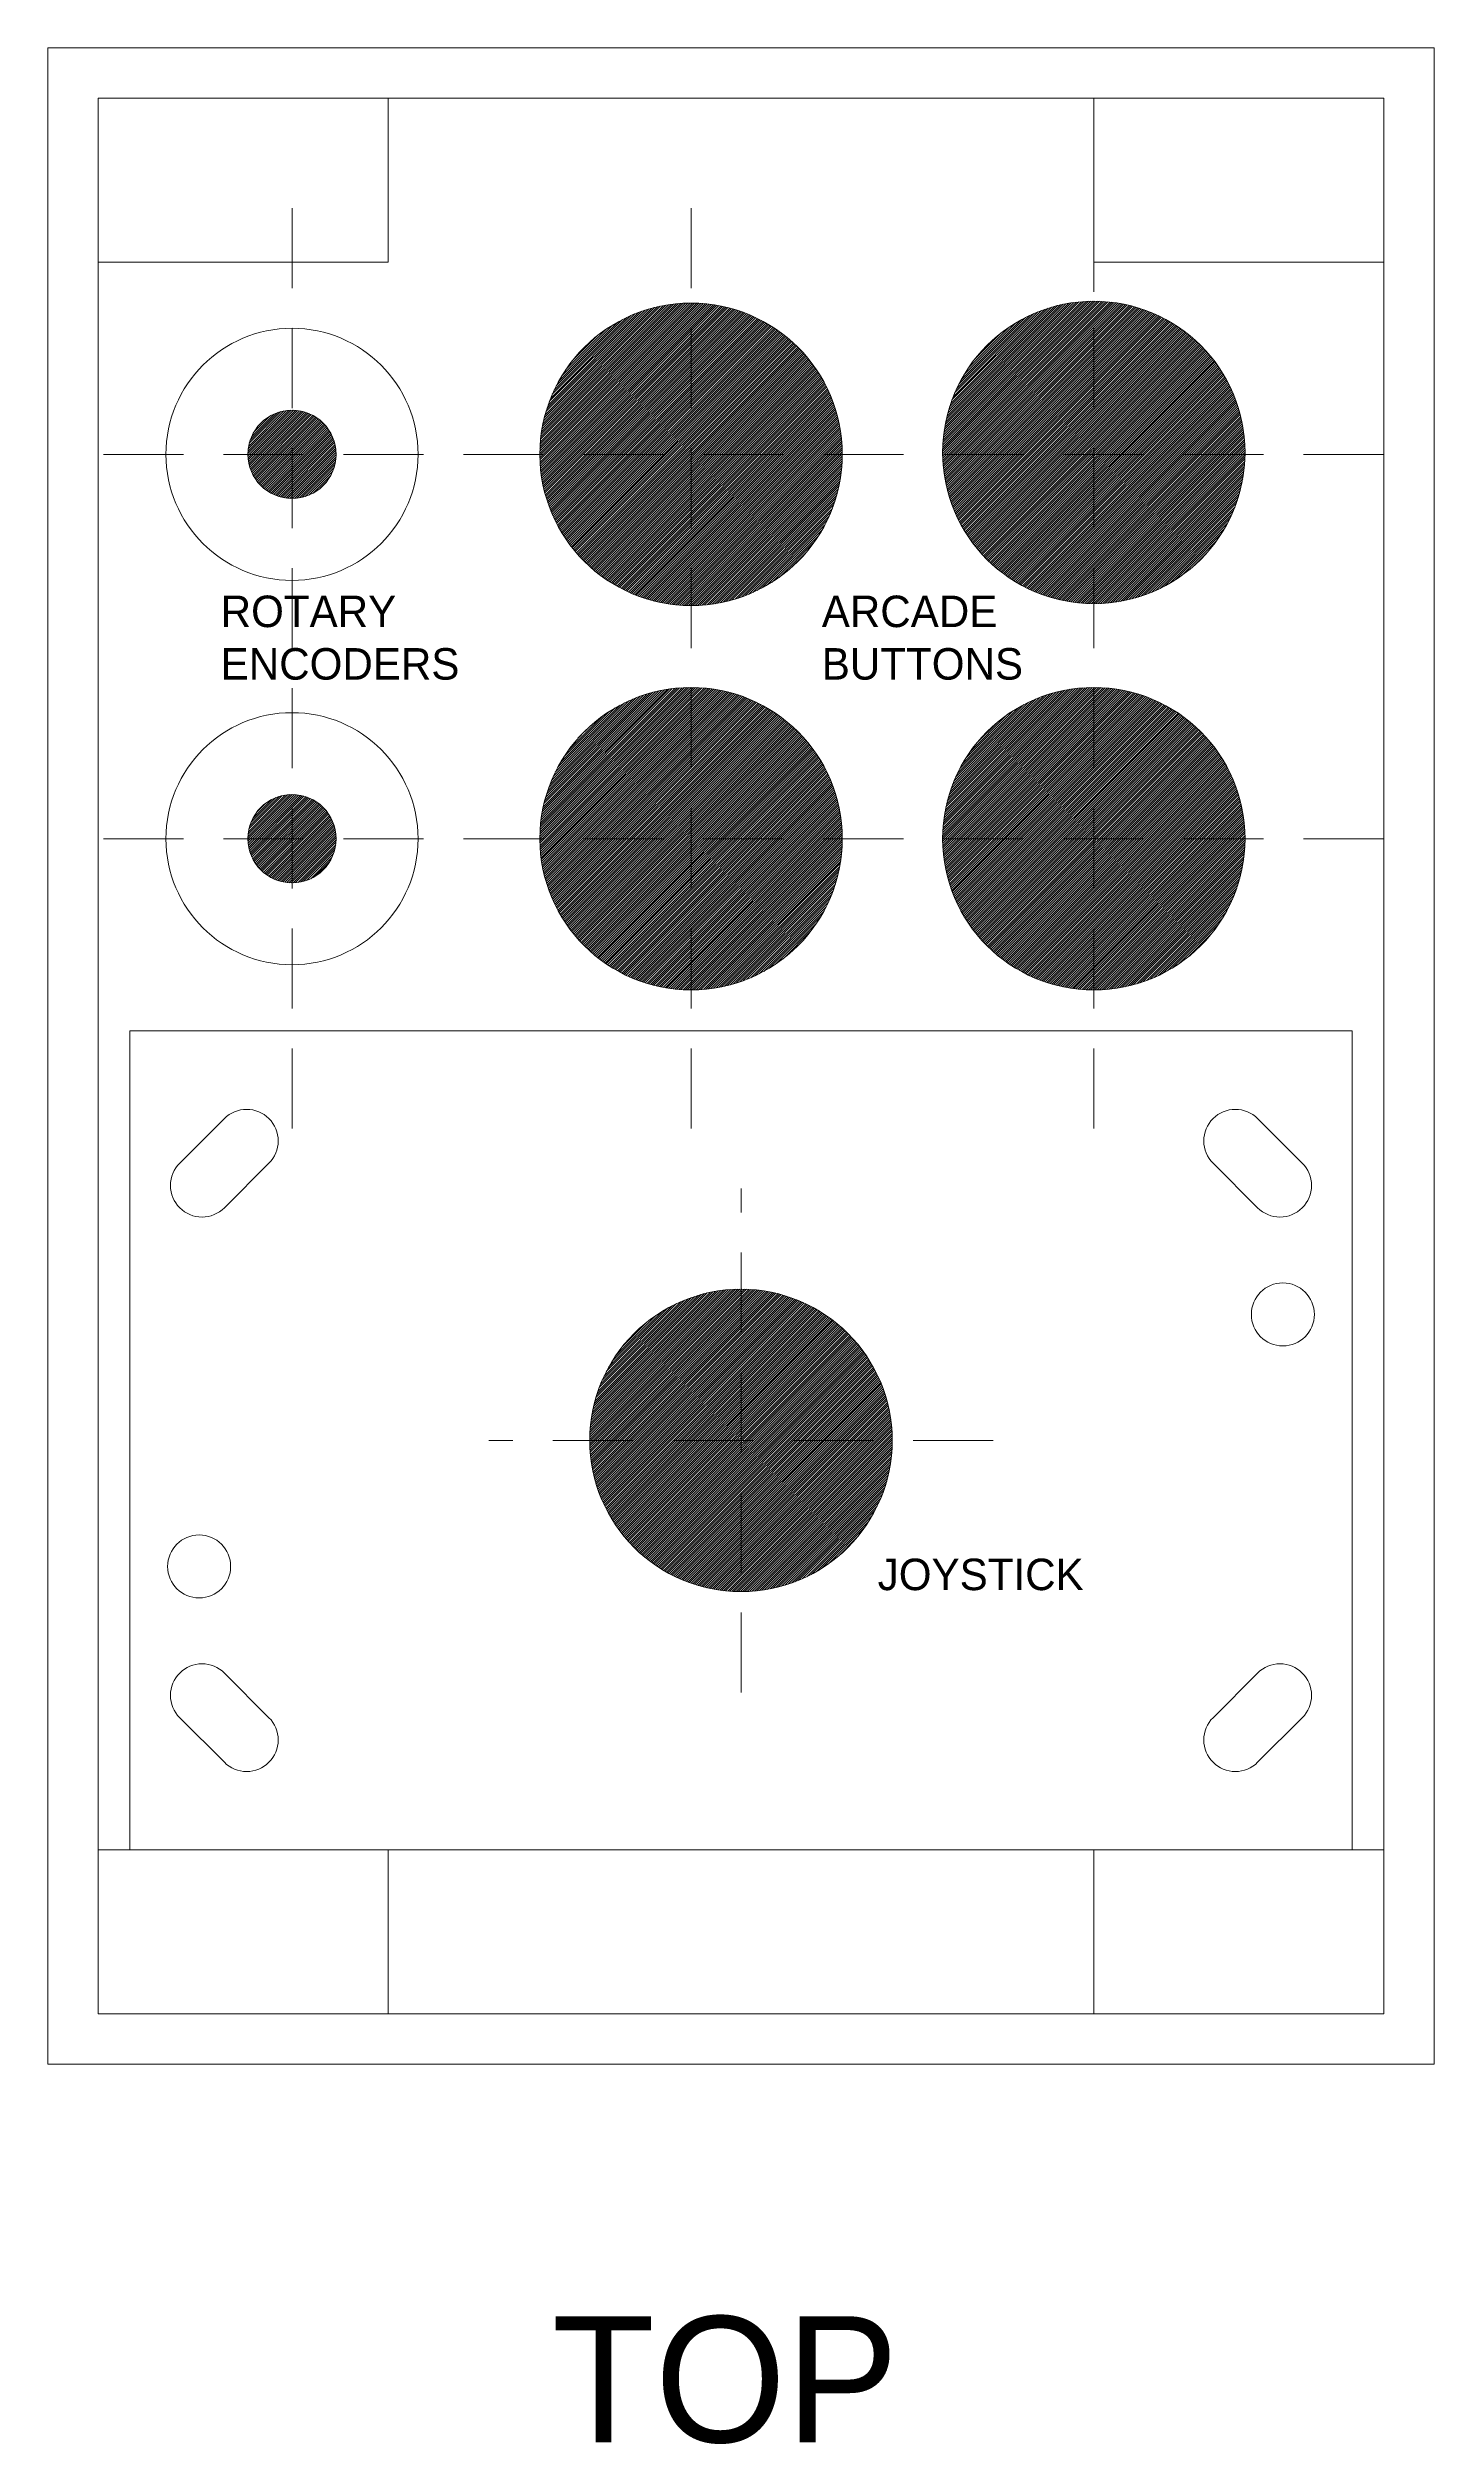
# Model space of a CAD drawing. Header units: millimetres. Extents: x 0 to 290, y -210 to 90.
# Drawn here: x 0 to 110, y -210.1 to -20 of the extents above; entities that cross this region are included whole.
import ezdxf

# ---------------------------------------------------------------- set-up
doc = ezdxf.new("R2010")
doc.units = ezdxf.units.MM
doc.linetypes.add('DASHED2', pattern=[9.525, 6.35, -3.175])
doc.layers.get('0').update_dxf_attribs({"lineweight": 25, "true_color": 0xffffff})
for name, color, linetype, lineweight, true_color in [('box', 7, 'Continuous', 0, 0xffffff), ('buttons', 7, 'Continuous', 0, 0xffffff), ('buttons-guides', 1, 'DASHED2', 0, 0xff0000), ('joystick', 7, 'Continuous', 0, 0xffffff), ('joystick-guides', 1, 'DASHED2', 0, 0xff0000), ('knobs', 7, 'Continuous', 0, 0xffffff), ('knobs-20mm', 7, 'Continuous', 0, 0xffffff)]:
    doc.layers.add(name, color=color, linetype=linetype, lineweight=lineweight, true_color=true_color)
doc.styles.add('textstyle0', font='')
doc.styles.add('textstyle2', font='')
doc.styles.add('textstyle3', font='')
doc.styles.add('textstyle7', font='')
doc.styles.get('textstyle0').set_extended_font_data('Liberation Sans')
doc.styles.get('textstyle2').set_extended_font_data('Liberation Sans')
doc.styles.get('textstyle3').set_extended_font_data('Liberation Sans')
doc.styles.get('textstyle7').set_extended_font_data('Liberation Sans')
pattern_1 = [(45, (0, 0), (-0.08838835, 0.08838835), [])]

msp = doc.modelspace()

# ---------------------------------------------------------------- texts
at = {"char_height": 1, "attachment_point": 1}
for s, insert, style in [('\\fosifont|b0|i0|c0|p0;\\H2.5;ROTARY\\PENCODERS', (13.71, -63.46), 'textstyle2'), ('\\fosifont|b0|i0|c0|p0;\\H2.5;ARCADE\\PBUTTONS', (61.41, -63.46), 'textstyle3'), ('\\fosifont|b0|i0|c0|p0;\\H2.5;JOYSTICK', (65.85, -139.88), 'textstyle0'), ('\\fosifont|b0|i0|c0|p0;\\H10;TOP', (40, -200), 'textstyle7')]:
    msp.add_mtext(s, dxfattribs=dict(at, insert=insert, style=style))

# ---------------------------------------------------------------- hatches: boundary and pattern name
at = {"layer": 'buttons'}
h = msp.add_hatch(dxfattribs=at)
h.set_pattern_fill('angle45', color=256, scale=0.05, angle=90, style=0)
h.set_pattern_definition(pattern_1)
edge = h.paths.add_edge_path()
edge.add_arc((51.04, -82.75), 12, 0, 360)
edge = h.paths.add_edge_path()
edge.add_arc((51.04, -52.25), 12, 0, 360)
edge = h.paths.add_edge_path()
edge.add_arc((83, -82.75), 12, 0, 360)
edge = h.paths.add_edge_path()
edge.add_arc((83, -52.1), 12, 0, 360)
edge = h.paths.add_edge_path()
edge.add_line((19.37, -105.74), (19.37, -31.36))
h = msp.add_hatch(dxfattribs=at)
h.set_pattern_fill('ANSI31', color=256, angle=90, style=0)
h.set_pattern_definition(pattern_1)
edge = h.paths.add_edge_path()
edge.add_arc((51.04, -82.75), 12, 0, 360)
edge = h.paths.add_edge_path()
edge.add_arc((51.04, -52.25), 12, 0, 360)
edge = h.paths.add_edge_path()
edge.add_arc((83, -82.75), 12, 0, 360)
edge = h.paths.add_edge_path()
edge.add_arc((83, -52.1), 12, 0, 360)
at = {"layer": 'joystick'}
h = msp.add_hatch(dxfattribs=at)
h.set_pattern_fill('angle45', color=256, scale=0.05, angle=90, style=0)
h.set_pattern_definition(pattern_1)
edge = h.paths.add_edge_path()
edge.add_arc((55, -130.5), 12, 0, 360)
h = msp.add_hatch(dxfattribs=at)
h.set_pattern_fill('ANSI31', color=256, angle=90, style=0)
h.set_pattern_definition(pattern_1)
edge = h.paths.add_edge_path()
edge.add_arc((55, -130.5), 12, 0, 360)
at = {"layer": 'knobs'}
h = msp.add_hatch(dxfattribs=at)
h.set_pattern_fill('angle45', color=256, scale=0.05, angle=90, style=0)
h.set_pattern_definition(pattern_1)
edge = h.paths.add_edge_path()
edge.add_arc((19.37, -82.75), 3.5, 0, 360)
edge = h.paths.add_edge_path()
edge.add_arc((19.37, -52.25), 3.5, 0, 360)
at = {"layer": 'knobs-20mm'}
h = msp.add_hatch(dxfattribs=at)
h.set_pattern_fill('ANSI31', color=256, angle=90, style=0)
h.set_pattern_definition(pattern_1)
edge = h.paths.add_edge_path()
edge.add_arc((19.37, -52.25), 3.5, 0, 360)
edge = h.paths.add_edge_path()
edge.add_arc((19.37, -82.75), 3.5, 0, 360)

# ---------------------------------------------------------------- linework, layer by layer
at = {"layer": 'box'}
for p, q in [((0, -180), (0, -20)), ((27, -24), (27, -37)), ((83, -37), (83, -24)), ((27, -37), (4, -37)), ((106, -37), (83, -37)), ((4, -163), (27, -163)), ((27, -163), (27, -176)), ((83, -176), (83, -163)), ((83, -163), (106, -163))]:
    msp.add_line(p, q, dxfattribs=at)
for points in [[(110, -180), (110, -20), (0, -20), (0, -180)], [(106, -176), (106, -24), (4, -24), (4, -176)]]:
    msp.add_lwpolyline(points, close=True, dxfattribs=at)
at = {"layer": 'buttons'}
for centre in [(51.04, -52.25), (83, -52.1), (51.04, -82.75), (83, -82.75)]:
    msp.add_circle(centre, 12, dxfattribs=at)
at = {"layer": 'buttons-guides'}
for p, q in [((19.37, -105.74), (19.37, -31.36)), ((51.04, -105.74), (51.04, -31.36)), ((83, -105.74), (83, -31.36)), ((83, -38.36), (83, -39.36)), ((106, -52.25), (4, -52.25)), ((106, -82.75), (4, -82.75)), ((83, -163), (84, -163))]:
    msp.add_line(p, q, dxfattribs=at)
at = {"layer": 'joystick'}
msp.add_lwpolyline([(103.5, -163), (103.5, -98), (6.5, -98), (6.5, -163)], close=True, dxfattribs=at)
for points in [[(10.46, -112.04), (10.46, -112.04, 0.414214), (14, -112.04), (17.54, -108.5, 0.414214), (17.54, -104.96), (17.54, -104.96, 0.414214), (14, -104.96), (10.46, -108.5, 0.414214)], [(92.46, -104.96), (92.46, -104.96, 0.414214), (92.46, -108.5), (96, -112.04, 0.414214), (99.54, -112.04), (99.54, -112.04, 0.414214), (99.54, -108.5), (96, -104.96, 0.414214)], [(10.46, -148.96), (10.46, -148.96, 0.414214), (10.46, -152.5), (14, -156.04, 0.414214), (17.54, -156.04), (17.54, -156.04, 0.414214), (17.54, -152.5), (14, -148.96, 0.414214)], [(92.46, -156.04), (92.46, -156.04, 0.414214), (96, -156.04), (99.54, -152.5, 0.414214), (99.54, -148.96), (99.54, -148.96, 0.414214), (96, -148.96), (92.46, -152.5, 0.414214)]]:
    msp.add_lwpolyline(points, format="xyb", close=True, dxfattribs=at)
for centre, radius in [((55, -130.5), 12), ((98, -120.5), 2.5), ((12, -140.5), 2.5)]:
    msp.add_circle(centre, radius, dxfattribs=at)
at = {"layer": 'joystick-guides'}
for p, q in [((55, -150.5), (55, -110.5)), ((75, -130.5), (35, -130.5)), ((75, -130.5), (35, -130.5))]:
    msp.add_line(p, q, dxfattribs=at)
at = {"layer": 'knobs'}
for centre in [(19.37, -52.25), (19.37, -82.75)]:
    msp.add_circle(centre, 3.5, dxfattribs=at)
at = {"layer": 'knobs-20mm'}
for centre in [(19.37, -52.25), (19.37, -82.75)]:
    msp.add_circle(centre, 10, dxfattribs=at)

msp.set_redraw_order([(e.dxf.handle, doc.entitydb.next_handle()) for e in msp.query("TEXT MTEXT ATTDEF DIMENSION ARC_DIMENSION")])  # texts and dimensions are drawn at this point

doc.saveas('drawing.dxf')
